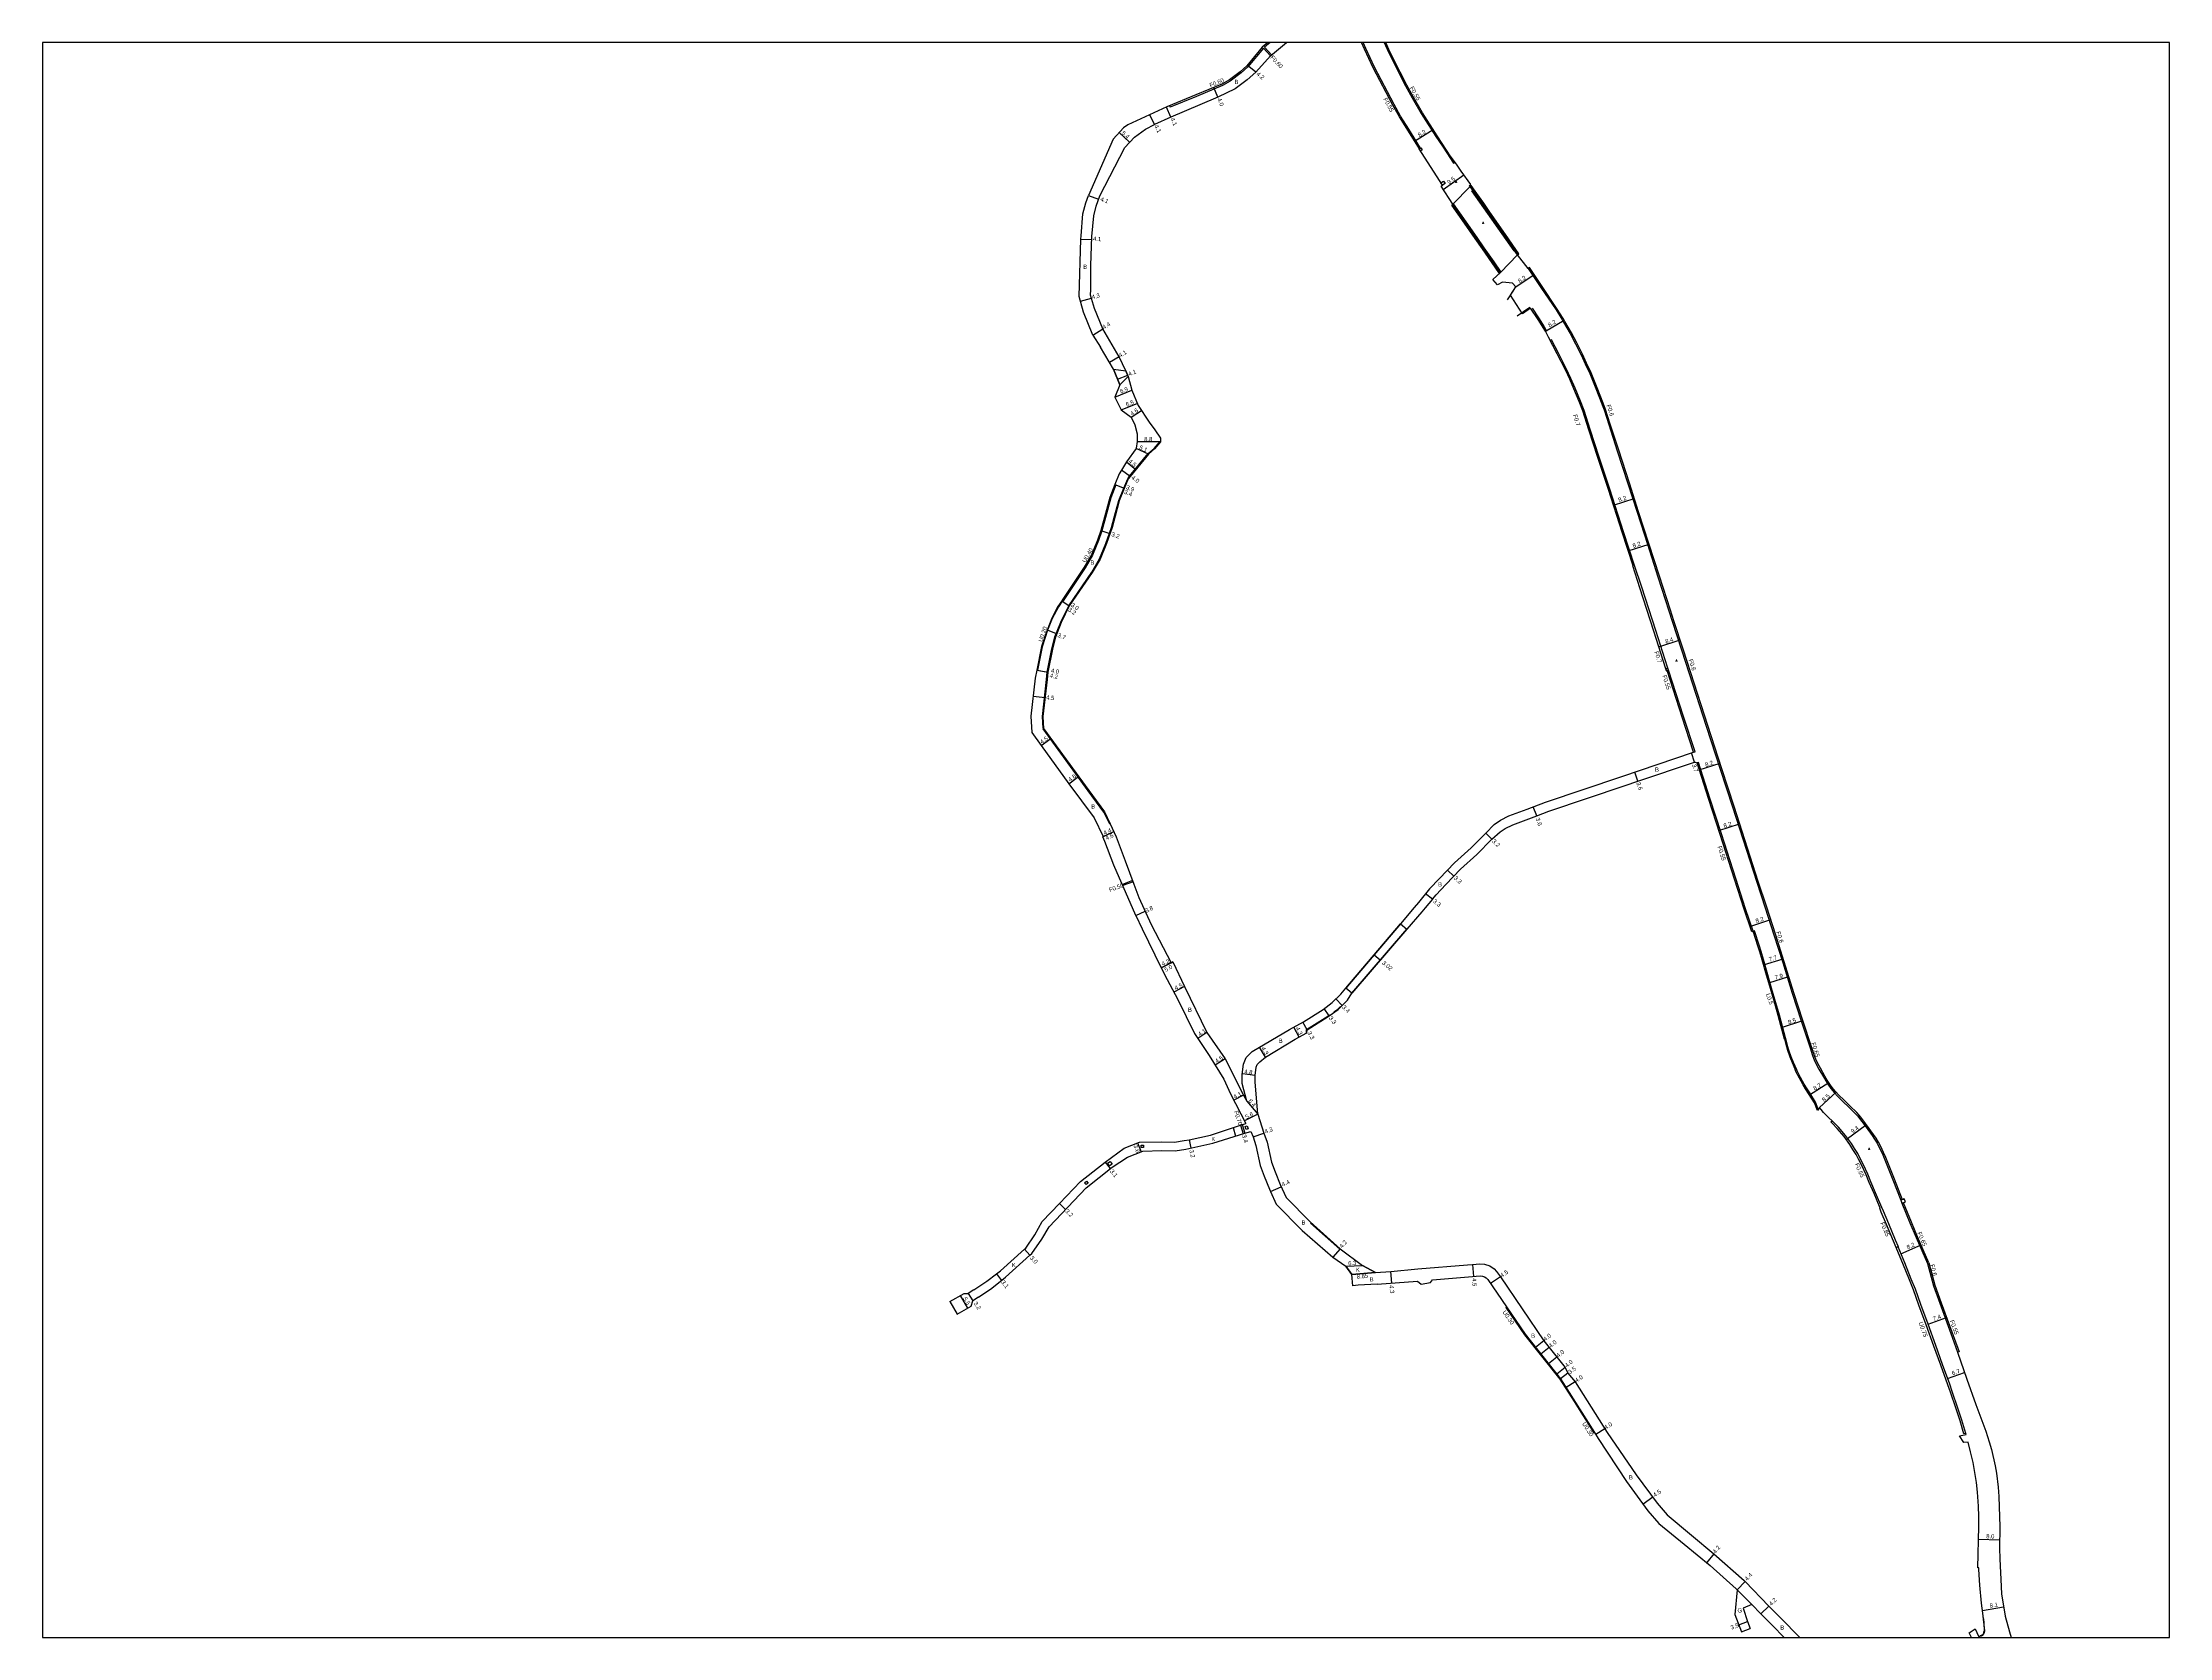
# Model space of a CAD drawing. Header units: metres. Extents: x -4000 to -800, y -99000 to -96000.
# Drawn here: x -2400 to -1600, y -97800 to -97200 of the extents above; entities that cross this region are included whole.
import ezdxf

# ---------------------------------------------------------------- set-up
doc = ezdxf.new("R2010")
doc.units = ezdxf.units.M
doc.header["$LTSCALE"] = 2.5
for name, color, linetype in [('側溝・桝', 7, 'Continuous'), ('図郭', 7, 'Continuous'), ('幅員', 7, 'Continuous'), ('歩道・分離帯・安全施設', 7, 'Continuous'), ('舗装', 7, 'Continuous'), ('道路', 7, 'Continuous')]:
    doc.layers.add(name, color=color, linetype=linetype)
doc.styles.get("Standard").update_dxf_attribs({"font": ''})
doc.styles.add('YOKO_DECO', font='txt.shx', dxfattribs={"bigfont": 'extfont.shx'})
doc.styles.get('Standard').set_extended_font_data('@MS PGothic')

msp = doc.modelspace()

# ---------------------------------------------------------------- linework, layer by layer
at = {"layer": '側溝・桝'}
for points in [[(-1938.21, -97200), (-1940.36, -97201.78)], [(-1881.67, -97239.68), (-1886.05, -97232.64), (-1889.17, -97227.66), (-1891.64, -97223.34), (-1898.99, -97209.24), (-1902.27, -97202.27), (-1903.32, -97200)], [(-1895.38, -97200), (-1893.69, -97203.66), (-1889.87, -97211.37), (-1887.36, -97216.31), (-1884.86, -97220.8), (-1881.43, -97226.68), (-1875.89, -97235.38), (-1873.24, -97239.37), (-1869.29, -97245.41), (-1868.71, -97245.03)], [(-1940.82, -97202.16), (-1946.66, -97209.15), (-1949.12, -97211.43), (-1953.26, -97214.57), (-1956.15, -97216.21), (-1965.99, -97220.29), (-1975.82, -97224.37), (-1976.05, -97223.82)], [(-1938.16, -97205.02), (-1940.82, -97202.16)], [(-1937.7, -97204.64), (-1940.36, -97201.78)], [(-1846.31, -97278.3), (-1846.48, -97278.42), (-1862.36, -97255.78), (-1862.08, -97255.59)], [(-1869.52, -97260.84), (-1869.36, -97260.68), (-1864.6, -97267.48), (-1860.52, -97273.36), (-1857.84, -97277.17), (-1854.09, -97282.51), (-1851.43, -97286.35), (-1851.59, -97286.52)], [(-1841.24, -97284.98), (-1836.42, -97292.13), (-1830.73, -97300.59), (-1828.5, -97304.11), (-1827.86, -97305.18), (-1825.36, -97309.52), (-1823.36, -97313.29), (-1821.29, -97317.43), (-1819.73, -97320.85), (-1818.06, -97324.53), (-1815.97, -97329.52), (-1814.41, -97333.62), (-1813.12, -97336.89), (-1812.67, -97338.2), (-1810.88, -97343.74), (-1807.69, -97353.55), (-1803.68, -97365.95), (-1800.25, -97376.69), (-1796.38, -97388.71), (-1792.42, -97400.94), (-1788.26, -97413.83), (-1786.99, -97417.72), (-1783.5, -97428.42), (-1780.62, -97437.31), (-1774.21, -97457.13), (-1768.94, -97473.39), (-1764.37, -97487.58), (-1755.25, -97515.81), (-1752.08, -97525.52), (-1748.76, -97535.63), (-1745.48, -97546.03), (-1741.92, -97557.67), (-1738.48, -97568.05), (-1735.13, -97578.24), (-1734.22, -97581.09), (-1733.61, -97582.68), (-1732.83, -97584.39), (-1731.86, -97586.18), (-1730.15, -97589.13), (-1729.23, -97590.63), (-1728.25, -97592.17), (-1727.39, -97593.48), (-1726.1, -97594.98), (-1724.75, -97596.45), (-1722.83, -97598.35), (-1720.63, -97600.48), (-1718.1, -97602.96), (-1717.24, -97603.94), (-1716.2, -97605.22), (-1714.86, -97606.97), (-1713.44, -97608.89), (-1711.86, -97611.17), (-1710.9, -97612.53), (-1709.98, -97614.02), (-1709.15, -97615.64), (-1708.08, -97617.82), (-1707.28, -97619.69), (-1704.03, -97627.79), (-1701.05, -97635.53)], [(-1788.72, -97435.33), (-1788.83, -97434.97), (-1793.19, -97421.19), (-1798.51, -97404.86), (-1801.23, -97396.71), (-1805.35, -97384.06), (-1810.52, -97368.03), (-1814.51, -97355.94), (-1817.88, -97345.56), (-1819.36, -97340.83), (-1820.18, -97338.38), (-1821.55, -97334.87), (-1823.51, -97330.02), (-1825.1, -97326.37), (-1826.73, -97322.92), (-1829.86, -97316.82), (-1832.47, -97311.84), (-1832.93, -97312.08)], [(-1996.65, -97366.26), (-1998.61, -97371.17), (-2000.23, -97377.23), (-2001.94, -97383.55), (-2003.24, -97387.22), (-2005.48, -97392.7), (-2008.23, -97397.42), (-2016.47, -97409.81), (-2016.62, -97410.03), (-2016.45, -97410.14)], [(-2016.62, -97410.03), (-2018.07, -97412.15), (-2020.37, -97416.55), (-2022.18, -97421.03)], [(-2022.18, -97421.03), (-2024.24, -97427.25), (-2025.98, -97436.06)], [(-1779.04, -97466.99), (-1778.45, -97466.8), (-1782.73, -97453.57), (-1788.46, -97436.11)], [(-1756.58, -97534.34), (-1759.42, -97525.85), (-1763.11, -97514.51), (-1768.52, -97497.69), (-1772.91, -97484.22), (-1777.15, -97470.86), (-1777.68, -97471.03)], [(-1989.97, -97515.26), (-1993.85, -97516.71)], [(-1989.8, -97515.73), (-1993.65, -97517.17)], [(-1732.08, -97601.23), (-1733.1, -97598.64), (-1735.29, -97595.14), (-1736.53, -97593.28), (-1737.37, -97591.85), (-1738.73, -97589.3), (-1740.05, -97586.81), (-1740.21, -97586.45), (-1741.46, -97583.69), (-1742.24, -97581.58), (-1743.11, -97579.04), (-1743.5, -97577.76), (-1744.42, -97574.41), (-1746.73, -97565.84), (-1748.37, -97559.98), (-1749.64, -97555.68), (-1751.03, -97550.71), (-1752.72, -97544.97), (-1753.58, -97541.98), (-1754.21, -97539.98), (-1756.1, -97534.18), (-1756.58, -97534.34)], [(-1949.42, -97607.28), (-1948.41, -97610.52)], [(-1948.75, -97607.07), (-1947.74, -97610.31)], [(-1702.05, -97653.06), (-1701.95, -97653.02), (-1703, -97650.53), (-1705.6, -97644.35), (-1707.61, -97639.62), (-1708.2, -97638.19), (-1710.51, -97632.77), (-1712.3, -97628.54), (-1713.5, -97625.66), (-1715.05, -97622.17), (-1716.31, -97619.77), (-1717.27, -97617.99), (-1718.49, -97616.01), (-1719.64, -97614.23), (-1721.86, -97611.17), (-1724.53, -97608.03), (-1726.42, -97606.09), (-1726.87, -97605.61)], [(-1700.61, -97636.68), (-1697.63, -97643.99), (-1695.32, -97649.59), (-1691.05, -97659.29), (-1688.79, -97667.67), (-1686.42, -97674.27), (-1682.19, -97685.68), (-1679.68, -97692.72)], [(-1676.56, -97723.26), (-1678.04, -97718.24), (-1679.55, -97713.78), (-1681.69, -97707.42), (-1682.66, -97704.69), (-1685.31, -97697.26), (-1687.9, -97690.14), (-1690.78, -97682.18), (-1693.54, -97674.69), (-1695.58, -97669.01), (-1697.09, -97665.21), (-1699.54, -97659.09), (-1702.05, -97653.06), (-1702.74, -97653.35)], [(-1849.39, -97675.66), (-1849.64, -97675.83), (-1842.62, -97686.14), (-1829.25, -97702.85), (-1823.96, -97711.24), (-1816.53, -97723.02), (-1816.27, -97722.86)]]:
    msp.add_lwpolyline(points, dxfattribs=at)
for points in [[(-1881.05, -97240.35), (-1881.76, -97240.81), (-1882.25, -97240.05), (-1881.54, -97239.59)], [(-1874.04, -97252.84), (-1873.02, -97252.18), (-1872.46, -97253.06), (-1873.48, -97253.72)], [(-1789.2, -97436.35), (-1788.46, -97436.11), (-1788.72, -97435.33), (-1789.46, -97435.57)], [(-1947.63, -97607.78), (-1946.88, -97607.51), (-1946.47, -97608.63), (-1947.22, -97608.91)], [(-1986.78, -97614.83), (-1985.88, -97614.81), (-1985.86, -97615.7), (-1986.76, -97615.73)], [(-1998.38, -97620.96), (-1997.73, -97621.97), (-1998.74, -97622.62), (-1999.39, -97621.61)], [(-2007.33, -97628.35), (-2006.77, -97629.05), (-2007.47, -97629.61), (-2008.03, -97628.91)], [(-1699.73, -97635.02), (-1701.05, -97635.53), (-1700.61, -97636.68), (-1699.3, -97636.18)]]:
    msp.add_lwpolyline(points, close=True, dxfattribs=at)
at = {"layer": '図郭'}
msp.add_lwpolyline([(-2400, -97800), (-1600, -97800), (-1600, -97200), (-2400, -97200)], close=True, dxfattribs=at)
at = {"layer": '幅員'}
for points in [[(-1943.68, -97211.21), (-1946.91, -97208.52)], [(-1957.88, -97220.61), (-1959.41, -97216.91)], [(-1983.63, -97227.24), (-1981.73, -97230.88)], [(-1975.58, -97228.07), (-1977.29, -97224.34)], [(-1995.1, -97233.88), (-1991.12, -97237.52)], [(-1883.91, -97237.1), (-1876.97, -97232.66)], [(-1873.16, -97255.3), (-1865.46, -97249.75)], [(-2006.62, -97257.56), (-2002.76, -97258.94)], [(-2009.44, -97273.94), (-2005.34, -97274.11)], [(-1845.8, -97291.85), (-1838.98, -97287.29)], [(-2009.58, -97297.34), (-2005.44, -97296.18)], [(-2004.96, -97310.03), (-2001.25, -97307.66)], [(-1834.7, -97308.62), (-1827.68, -97304.4)], [(-1995.1, -97318.28), (-1998.63, -97320.36)], [(-1995.62, -97326.7), (-1991.81, -97325.18)], [(-1996.7, -97333.4), (-1990.33, -97330.76)], [(-1994.27, -97338.23), (-1988.27, -97335.75)], [(-1990.56, -97340.93), (-1986.71, -97338.41)], [(-1979.44, -97350.24), (-1988.24, -97350.22)], [(-1992.25, -97357.75), (-1988.76, -97360.59)], [(-1984.05, -97354.8), (-1988.68, -97352.66)], [(-1996.74, -97366.22), (-1993.12, -97367.69)], [(-1996.28, -97366.42), (-1993.12, -97367.69)], [(-1990.96, -97363.29), (-1994.17, -97360.91)], [(-1809.14, -97374.01), (-1801.3, -97371.47)], [(-2001.56, -97383.67), (-1998.54, -97384.73)], [(-1803.57, -97391.19), (-1795.73, -97388.68)], [(-2016.45, -97410.14), (-2013.81, -97411.95)], [(-2016.29, -97410.26), (-2013.81, -97411.95)], [(-2018.57, -97422.49), (-2022, -97421.1)], [(-1792.04, -97427.3), (-1784.07, -97424.7)], [(-2025.98, -97436.06), (-2021.86, -97436.87)], [(-2025.79, -97436.1), (-2021.86, -97436.87)], [(-2027.4, -97445.91), (-2022.93, -97446.42)], [(-2024.35, -97464.45), (-2020.71, -97461.8)], [(-1778.64, -97470.76), (-1779.83, -97467.26)], [(-1776.87, -97473.59), (-1769.05, -97471.06)], [(-2014.04, -97478.82), (-2010.33, -97476.1)], [(-1799.95, -97477.88), (-1801.1, -97474.47)], [(-1838.01, -97490.89), (-1839.28, -97487.52)], [(-1769.52, -97496.44), (-1761.68, -97493.91)], [(-2001.23, -97498.8), (-1997.07, -97496.83)], [(-2001.05, -97498.72), (-1997.07, -97496.83)], [(-1854.87, -97499.63), (-1857.16, -97497.39)], [(-1869.15, -97513.58), (-1871.55, -97511.31)], [(-1988.75, -97528.37), (-1985.3, -97526.78)], [(-1877.24, -97522.31), (-1879.79, -97520.21)], [(-1757.78, -97532.5), (-1749.99, -97529.95)], [(-1896.89, -97545.23), (-1899.18, -97543.27)], [(-1974.8, -97545.84), (-1979.24, -97548.15)], [(-1979.24, -97548.15), (-1975.51, -97546.21)], [(-1752.65, -97546.98), (-1745.27, -97544.65)], [(-1750.72, -97553.67), (-1743.21, -97551.37)], [(-1970.46, -97555.17), (-1974.44, -97557.28)], [(-1911.14, -97562.21), (-1913.54, -97559.8)], [(-1916, -97566.1), (-1917.97, -97563.45)], [(-1745.97, -97570.57), (-1737.89, -97567.89)], [(-1962.06, -97572.38), (-1965.47, -97574.67)], [(-1927.35, -97574.16), (-1929.37, -97570.37)], [(-1924.38, -97571.45), (-1925.93, -97568.54)], [(-1955.12, -97582.32), (-1958.96, -97584.67)], [(-1940.06, -97581.64), (-1942.26, -97577.95)], [(-1943.93, -97588.57), (-1948.69, -97587.97)], [(-1735.4, -97595.91), (-1728.09, -97591.24)], [(-1948.24, -97596.01), (-1951.9, -97597.86)], [(-1947.09, -97598.28), (-1942.95, -97603.16)], [(-1731.68, -97600.61), (-1725.41, -97594.81)], [(-1949.43, -97607.28), (-1948.42, -97610.53)], [(-1942.95, -97603.16), (-1947.94, -97605.68)], [(-1721.59, -97612.7), (-1714, -97607.08)], [(-1988.1, -97613.95), (-1986.79, -97617.3)], [(-1968.73, -97612.74), (-1968.05, -97615.87)], [(-1944.7, -97611.71), (-1940.65, -97610.26)], [(-2000.34, -97621.17), (-1998.41, -97623.6)], [(-1938.1, -97632.23), (-1934.09, -97630.42)], [(-2017.54, -97636.77), (-2015.22, -97638.97)], [(-2030.62, -97653.94), (-2028.61, -97656.17)], [(-1911.91, -97653.77), (-1914.66, -97656.95)], [(-1700.98, -97655.63), (-1693.43, -97652.31)], [(-2041.2, -97663.23), (-2039.27, -97665.66)], [(-1909.79, -97660.37), (-1903.49, -97660.03)], [(-1907.49, -97663.4), (-1898.67, -97662.66)], [(-1892.55, -97666.67), (-1892.89, -97662.38)], [(-1862.2, -97659.71), (-1861.83, -97664.19)], [(-2052.01, -97676.18), (-2054.71, -97671.39)], [(-2051.81, -97670.64), (-2050.04, -97673.3)], [(-1851.67, -97664.31), (-1855.39, -97666.85)], [(-1690.78, -97682.18), (-1683.84, -97679.61)], [(-1835.32, -97688.38), (-1838.44, -97690.88)], [(-1833.28, -97690.92), (-1836.4, -97693.42)], [(-1830.4, -97694.53), (-1833.52, -97697.03)], [(-1827.28, -97698.43), (-1830.4, -97700.93)], [(-1826.25, -97700.51), (-1828.99, -97702.69)], [(-1823.53, -97703.85), (-1826.91, -97705.99)], [(-1683.43, -97702.52), (-1677.07, -97700.33)], [(-1812.38, -97721.53), (-1815.77, -97723.67)], [(-1794.37, -97747.25), (-1798, -97749.91)], [(-1671.83, -97763.01), (-1663.88, -97763.24)], [(-1771.41, -97768.56), (-1774.04, -97771.83)], [(-1759.53, -97778.95), (-1762.65, -97782.05)], [(-1750.66, -97788.18), (-1753.64, -97791.14)], [(-1670.37, -97789.82), (-1662.38, -97788.48)], [(-1761.97, -97795.24), (-1758.7, -97793.99)]]:
    msp.add_lwpolyline(points, dxfattribs=at)
at = {"layer": '歩道・分離帯・安全施設'}
for points in [[(-1862.85, -97254), (-1860.45, -97257.43), (-1856.18, -97263.61), (-1849.62, -97273.08), (-1845.05, -97279.6)], [(-1851.86, -97286.48), (-1856.4, -97280.18), (-1859.65, -97275.59), (-1863.34, -97270.33), (-1867.45, -97264.41), (-1869.68, -97261.21)], [(-1846.74, -97293.16), (-1849.14, -97296.78)], [(-1840.54, -97299.66), (-1845.35, -97302.99)], [(-1839.76, -97299.99), (-1837.37, -97303.51), (-1835.8, -97305.93), (-1835.24, -97306.92), (-1834.3, -97308.54)], [(-2023.66, -97458.02), (-2023.94, -97453.58), (-2022.36, -97439.64), (-2022.07, -97436.89), (-2020.33, -97428.12), (-2019.24, -97423.63), (-2017.01, -97418.11), (-2013.98, -97411.85), (-2005.35, -97399.24), (-2002.42, -97394.21), (-2000.06, -97388.43), (-1997.93, -97382.42), (-1996.76, -97378.17), (-1995.19, -97372.31), (-1993.34, -97367.69), (-1991.79, -97364.07), (-1991.12, -97363.17), (-1984.19, -97354.66), (-1981.88, -97352.72), (-1979.59, -97350.11)], [(-2006.67, -97481.48), (-2023.63, -97458.12)], [(-1998.62, -97494.04), (-2000.76, -97489.53), (-2006.67, -97481.48)], [(-1924.61, -97572.59), (-1924.58, -97571.34), (-1916.59, -97566.29), (-1916.11, -97565.94), (-1915.84, -97565.74)], [(-1914.29, -97564.64), (-1912.79, -97563.58), (-1911.81, -97562.6)], [(-1912.04, -97653.92), (-1923.07, -97644.12)], [(-1670.06, -97792.48), (-1669.87, -97794.25), (-1669.78, -97795.39), (-1669.72, -97796.82), (-1669.73, -97797.51), (-1669.92, -97798.18), (-1670.1, -97798.82), (-1670.31, -97799.06), (-1670.79, -97799.3), (-1671.15, -97799.41)]]:
    msp.add_lwpolyline(points, dxfattribs=at)
at = {"layer": '舗装'}
for points in [[(-1869.52, -97260.84), (-1863.07, -97254.21)], [(-1845.22, -97279.84), (-1851.59, -97286.52)], [(-1952.22, -97608.2), (-1951.27, -97611.41)], [(-1909.79, -97660.37), (-1903.49, -97660.03)], [(-1907.49, -97663.4), (-1898.67, -97662.66)], [(-1762.65, -97782.05), (-1757.08, -97787.66)]]:
    msp.add_lwpolyline(points, dxfattribs=at)
at = {"layer": '道路'}
for points in [[(-1939.15, -97200), (-1941.24, -97201.72)], [(-1938.16, -97205.02), (-1932.08, -97200)], [(-1854.48, -97289.15), (-1851.59, -97286.52), (-1854.28, -97282.64), (-1858.03, -97277.3), (-1860.71, -97273.49), (-1864.79, -97267.61), (-1869.52, -97260.84), (-1873.98, -97254.05), (-1873.48, -97253.72), (-1882.25, -97240.05), (-1882.13, -97239.97), (-1886.51, -97232.93), (-1889.63, -97227.94), (-1892.12, -97223.6), (-1899.48, -97209.48), (-1902.76, -97202.5), (-1903.91, -97200)], [(-1690.48, -97659.04), (-1694.74, -97649.34), (-1697.05, -97643.75), (-1700.02, -97636.46), (-1699.3, -97636.18), (-1699.73, -97635.02), (-1700.47, -97635.31), (-1703.44, -97627.56), (-1706.7, -97619.45), (-1707.5, -97617.56), (-1708.59, -97615.36), (-1709.43, -97613.71), (-1710.37, -97612.18), (-1711.34, -97610.81), (-1712.93, -97608.52), (-1714.36, -97606.59), (-1715.71, -97604.83), (-1716.76, -97603.54), (-1717.64, -97602.53), (-1720.19, -97600.03), (-1722.39, -97597.9), (-1724.3, -97596.01), (-1725.63, -97594.56), (-1726.88, -97593.1), (-1727.72, -97591.83), (-1728.7, -97590.29), (-1729.61, -97588.8), (-1731.31, -97585.87), (-1732.27, -97584.11), (-1733.03, -97582.44), (-1733.62, -97580.88), (-1734.49, -97578.15), (-1737.9, -97567.86), (-1741.34, -97557.48), (-1744.9, -97545.84), (-1748.18, -97535.44), (-1751.5, -97525.33), (-1754.67, -97515.63), (-1763.79, -97487.39), (-1768.36, -97473.2), (-1773.63, -97456.94), (-1780.04, -97437.12), (-1782.92, -97428.24), (-1786.41, -97417.53), (-1787.71, -97413.57), (-1791.84, -97400.78), (-1795.78, -97388.51), (-1799.67, -97376.51), (-1803.15, -97365.78), (-1807.16, -97353.37), (-1810.35, -97343.57), (-1812.13, -97338.02), (-1812.6, -97336.69), (-1813.88, -97333.42), (-1815.45, -97329.32), (-1817.54, -97324.31), (-1819.22, -97320.61), (-1820.78, -97317.19), (-1822.87, -97313.03), (-1824.87, -97309.25), (-1827.38, -97304.9), (-1828.02, -97303.82), (-1830.27, -97300.29), (-1835.95, -97291.82), (-1840.76, -97284.64), (-1841.24, -97284.98), (-1845.22, -97279.84), (-1847.47, -97276.68), (-1849.38, -97273.85), (-1852.63, -97269.23), (-1856.43, -97263.76), (-1858.49, -97260.87), (-1860.93, -97257.2), (-1863.07, -97254.21), (-1863.34, -97253.9), (-1862.81, -97253.43), (-1866.46, -97248.37), (-1868.2, -97245.72), (-1870.49, -97242.62), (-1873.51, -97237.99), (-1875.44, -97235.06), (-1880.97, -97226.41), (-1884.4, -97220.54), (-1886.9, -97216.06), (-1889.4, -97211.13), (-1893.21, -97203.44), (-1894.79, -97200)], [(-1941.24, -97201.72), (-1947.09, -97208.74), (-1949.51, -97210.97), (-1953.59, -97214.07), (-1956.41, -97215.67), (-1966.22, -97219.73), (-1977.08, -97224.25), (-1983.63, -97227.24)], [(-1938.16, -97205.02), (-1943.68, -97211.21)], [(-1943.68, -97211.21), (-1946.94, -97214.04), (-1951.39, -97217.42), (-1957.88, -97220.61)], [(-1957.88, -97220.61), (-1964.68, -97223.43), (-1975.58, -97228.07), (-1981.73, -97230.88)], [(-1983.63, -97227.24), (-1991.81, -97230.97), (-1993.46, -97232.08), (-1997.33, -97236.31), (-2006.62, -97257.56)], [(-2001.25, -97307.66), (-2004.35, -97300.09), (-2005.77, -97295), (-2005.76, -97292.93), (-2005.75, -97283.89), (-2005.3, -97272.94), (-2004.61, -97265.18), (-2003.69, -97261.56), (-2002.31, -97257.68), (-1992.86, -97239.43), (-1989.32, -97235.56), (-1985.09, -97232.64), (-1981.73, -97230.88)], [(-1845.22, -97279.84), (-1851.59, -97286.52), (-1854.28, -97282.64), (-1858.03, -97277.3), (-1860.71, -97273.49), (-1864.79, -97267.61), (-1869.52, -97260.84), (-1863.07, -97254.21), (-1860.93, -97257.2), (-1858.49, -97260.87), (-1856.43, -97263.76), (-1852.63, -97269.23), (-1849.38, -97273.85), (-1847.47, -97276.68)], [(-2009.44, -97273.94), (-2009.39, -97272.68), (-2008.67, -97264.5), (-2007.62, -97260.36), (-2006.62, -97257.56)], [(-2004.96, -97310.03), (-2008.43, -97301.48), (-2010.07, -97295.58), (-2009.44, -97273.94)], [(-1852.71, -97291.13), (-1854.48, -97289.15)], [(-1847.89, -97295.03), (-1845.8, -97291.85), (-1847.1, -97290.55), (-1850.9, -97290.21), (-1852.71, -97291.13)], [(-1843.32, -97302), (-1847.89, -97295.03)], [(-1779.04, -97466.99), (-1783.32, -97453.76), (-1788.97, -97436.28), (-1789.2, -97436.35), (-1789.46, -97435.57), (-1789.4, -97435.55), (-1793.92, -97421.43), (-1799.25, -97405.1), (-1801.88, -97396.86), (-1801.74, -97396.81), (-1805.84, -97384.22), (-1811.01, -97368.19), (-1815, -97356.1), (-1818.37, -97345.72), (-1819.84, -97340.99), (-1820.67, -97338.56), (-1822.03, -97335.06), (-1823.99, -97330.22), (-1825.57, -97326.58), (-1827.19, -97323.15), (-1830.31, -97317.06), (-1833.56, -97310.88), (-1834.7, -97308.62), (-1837.45, -97304.25), (-1840.28, -97299.89), (-1843.32, -97302)], [(-2004.96, -97310.03), (-2002.03, -97314.6)], [(-1995.1, -97318.28), (-2001.25, -97307.66)], [(-1997.15, -97322.87), (-2002.03, -97314.6)], [(-1992.5, -97323.46), (-1995.1, -97318.28)], [(-1997.15, -97322.87), (-1994.78, -97328.82)], [(-1994.78, -97328.82), (-1997.15, -97322.87)], [(-1991.61, -97325.69), (-1992.5, -97323.46)], [(-1991.61, -97325.69), (-1992.5, -97323.46)], [(-1991.61, -97325.69), (-1990.33, -97330.76)], [(-1994.78, -97328.82), (-1996.7, -97333.4)], [(-1996.7, -97333.4), (-1994.27, -97338.23), (-1990.56, -97340.93)], [(-1990.33, -97330.76), (-1987.94, -97336.53), (-1983.82, -97342.83), (-1981.63, -97345.67)], [(-1990.56, -97340.93), (-1989.12, -97343.76), (-1988.23, -97347.22), (-1988.24, -97350.15), (-1988.67, -97352.65), (-1988.68, -97352.66), (-1992.25, -97357.75), (-1994.17, -97360.91)], [(-1981.63, -97345.67), (-1979.55, -97348.84), (-1979.44, -97350.24), (-1981.74, -97352.86), (-1984.05, -97354.8), (-1990.96, -97363.29), (-1991.61, -97364.17), (-1993.16, -97367.76), (-1995, -97372.37), (-1996.56, -97378.22), (-1997.74, -97382.48), (-1999.87, -97388.5), (-2002.24, -97394.3), (-2005.18, -97399.34), (-2013.81, -97411.95), (-2016.83, -97418.19), (-2019.05, -97423.69), (-2020.14, -97428.16), (-2021.87, -97436.92), (-2022.16, -97439.66), (-2023.74, -97453.59), (-2023.46, -97458), (-2006.51, -97481.37)], [(-1996.28, -97366.42), (-1998.23, -97371.29), (-1999.84, -97377.33), (-2001.56, -97383.67), (-2002.87, -97387.36), (-2005.12, -97392.88), (-2007.89, -97397.63), (-2016.14, -97410.04), (-2016.29, -97410.26)], [(-1994.17, -97360.91), (-1995.02, -97362.22), (-1996.74, -97366.22)], [(-1996.74, -97366.22), (-1996.28, -97366.42)], [(-2016.45, -97410.14), (-2017.9, -97412.26), (-2020.19, -97416.63), (-2022, -97421.1)], [(-2016.29, -97410.26), (-2016.45, -97410.14)], [(-2022, -97421.1), (-2024.04, -97427.3), (-2025.79, -97436.1), (-2025.98, -97436.06)], [(-2026.63, -97439.15), (-2028.26, -97453.47), (-2027.87, -97459.59), (-2024.35, -97464.45)], [(-2025.98, -97436.06), (-2026.63, -97439.15)], [(-2024.35, -97464.45), (-2014.04, -97478.82), (-2004.4, -97491.66)], [(-1841.59, -97488.39), (-1834.7, -97485.81), (-1805.92, -97476.1), (-1779.04, -97466.99)], [(-1799.95, -97477.88), (-1778.64, -97470.76), (-1778.39, -97470.67), (-1777.68, -97471.03)], [(-1757.09, -97534.57), (-1759.94, -97526.02), (-1763.64, -97514.69), (-1769.05, -97497.87), (-1773.43, -97484.39), (-1777.68, -97471.03)], [(-1838.01, -97490.89), (-1833.49, -97489.2), (-1804.76, -97479.51), (-1799.95, -97477.88)], [(-2006.51, -97481.37), (-2000.59, -97489.42), (-1998.44, -97493.96)], [(-2004.4, -97491.66), (-2001.05, -97498.72)], [(-1998.44, -97493.96), (-1996.17, -97498.75), (-1992.74, -97507.79), (-1989.48, -97516.58), (-1987.69, -97521.58), (-1982.96, -97531.85)], [(-1857.16, -97497.39), (-1854.06, -97494.23), (-1851.64, -97492.51), (-1848.44, -97490.96), (-1841.59, -97488.39)], [(-1854.87, -97499.63), (-1851.72, -97496.98), (-1849.8, -97495.62), (-1847.02, -97494.28), (-1838.01, -97490.89)], [(-1988.75, -97528.37), (-1997.05, -97509.41), (-2000.4, -97500.55), (-2001.23, -97498.8), (-2001.05, -97498.72)], [(-1862.7, -97502.97), (-1868.98, -97508.6), (-1874.58, -97514.52), (-1878.3, -97518.4), (-1882.45, -97523.46), (-1884.11, -97525.45), (-1889.19, -97531.57)], [(-1862.7, -97502.97), (-1857.16, -97497.39)], [(-1860.49, -97505.43), (-1854.87, -97499.63)], [(-1877.24, -97522.31), (-1875.83, -97520.59), (-1872.19, -97516.8), (-1866.68, -97510.97), (-1860.49, -97505.43)], [(-1877.24, -97522.31), (-1879.91, -97525.56), (-1881.18, -97527.01), (-1886.9, -97533.53)], [(-1988.75, -97528.37), (-1986.41, -97533.44)], [(-1986.41, -97533.44), (-1979.24, -97548.15)], [(-1982.96, -97531.85), (-1975.51, -97546.21), (-1974.8, -97545.84), (-1970.46, -97555.17), (-1962.06, -97572.38)], [(-1889.19, -97531.57), (-1909.81, -97555.72)], [(-1909.81, -97555.72), (-1889.19, -97531.57)], [(-1907.52, -97557.68), (-1886.9, -97533.53)], [(-1907.52, -97557.68), (-1886.9, -97533.53)], [(-1679, -97724.18), (-1676.46, -97723.7), (-1676.56, -97723.26), (-1677.3, -97723.4), (-1678.75, -97718.45), (-1680.25, -97714.01), (-1682.39, -97707.67), (-1683.36, -97704.94), (-1686.01, -97697.51), (-1688.6, -97690.4), (-1691.48, -97682.44), (-1694.24, -97674.95), (-1696.27, -97669.27), (-1697.78, -97665.49), (-1700.23, -97659.37), (-1703.77, -97650.86), (-1706.38, -97644.68), (-1708.39, -97639.95), (-1709, -97638.53), (-1708.82, -97638.45), (-1711.13, -97633.03), (-1712.92, -97628.8), (-1714.12, -97625.93), (-1715.65, -97622.47), (-1716.9, -97620.08), (-1717.86, -97618.33), (-1719.06, -97616.37), (-1720.2, -97614.61), (-1722.39, -97611.59), (-1725.02, -97608.48), (-1726.9, -97606.55), (-1727.36, -97606.07), (-1726.87, -97605.61), (-1728.13, -97604.48), (-1730.12, -97602.52), (-1731.05, -97601.43), (-1731.68, -97600.61), (-1732.41, -97601.75), (-1733.54, -97598.87), (-1735.71, -97595.41), (-1736.95, -97593.55), (-1737.81, -97592.1), (-1739.17, -97589.54), (-1740.5, -97587.03), (-1740.83, -97586.29), (-1740.74, -97586.25), (-1741.83, -97583.84), (-1742.62, -97581.71), (-1743.5, -97579.16), (-1743.88, -97577.87), (-1744.71, -97574.87), (-1744.8, -97574.89), (-1747.21, -97565.97), (-1748.85, -97560.12), (-1750.12, -97555.82), (-1751.51, -97550.85), (-1753.2, -97545.11), (-1754.06, -97542.12), (-1754.68, -97540.14), (-1756.58, -97534.34), (-1757.09, -97534.57)], [(-1979.24, -97548.15), (-1977, -97552.46), (-1972.98, -97560.01), (-1966.76, -97572.74), (-1961.15, -97581.09)], [(-1947.09, -97598.28), (-1948.73, -97591.54), (-1948.73, -97588.26), (-1948.23, -97584.33), (-1947.33, -97581.8), (-1945.02, -97579.59), (-1931, -97571.24), (-1925.77, -97568.45), (-1918.35, -97563.74), (-1914.89, -97561.15), (-1911.69, -97557.96), (-1909.81, -97555.72)], [(-1940.06, -97581.64), (-1928.89, -97574.98), (-1924.41, -97572.6), (-1924.38, -97571.45), (-1916.48, -97566.46), (-1916, -97566.1), (-1912.67, -97563.73), (-1911.14, -97562.21), (-1909.18, -97560.26), (-1907.52, -97557.68)], [(-1962.06, -97572.38), (-1955.12, -97582.32), (-1948.24, -97596.01)], [(-1961.15, -97581.09), (-1955.68, -97590.03), (-1953.12, -97595.46), (-1947.45, -97606.66)], [(-1942.95, -97603.16), (-1943.93, -97590.97), (-1943.93, -97588.57), (-1943.53, -97585.45), (-1943.19, -97584.48), (-1942.09, -97583.43), (-1940.06, -97581.64)], [(-1948.24, -97596.01), (-1947.09, -97598.28)], [(-1960.65, -97610.98), (-1949.43, -97607.28)], [(-1949.43, -97607.28), (-1947.45, -97606.66)], [(-1942.95, -97603.16), (-1940.65, -97610.26)], [(-2028.61, -97656.17), (-2027.94, -97655.57), (-2024.19, -97650.17), (-2021.41, -97645.47), (-2007.44, -97630.79), (-1997.73, -97623.06), (-1991.89, -97619.3), (-1986.13, -97617.05), (-1978.95, -97616.86), (-1973.96, -97616.92), (-1969.96, -97616.28), (-1959.83, -97614.08), (-1947.74, -97610.31), (-1945.47, -97609.61)], [(-2000.34, -97621.17), (-1993.2, -97615.95), (-1987.44, -97613.69)], [(-1987.44, -97613.69), (-1978.97, -97613.55), (-1974.2, -97613.61), (-1970.57, -97613.04), (-1968.73, -97612.74)], [(-1968.73, -97612.74), (-1960.65, -97610.98)], [(-1945.47, -97609.61), (-1944.7, -97611.71)], [(-1944.7, -97611.71), (-1943.67, -97614.89), (-1942.01, -97622.39), (-1940.51, -97626.43), (-1938.51, -97631.33), (-1938.1, -97632.23)], [(-1940.65, -97610.26), (-1939.43, -97613.67), (-1937.78, -97621.15), (-1936.41, -97624.83), (-1934.46, -97629.6), (-1932.29, -97634.43), (-1923.25, -97643.69), (-1911.91, -97653.77), (-1903.49, -97660.03)], [(-2017.54, -97636.77), (-2009.6, -97628.42), (-2000.34, -97621.17)], [(-2023.98, -97643.53), (-2017.54, -97636.77)], [(-1938.1, -97632.23), (-1935.98, -97636.95), (-1926.27, -97646.9), (-1914.66, -97656.95)], [(-2030.62, -97653.94), (-2030.21, -97653.57), (-2026.72, -97648.55), (-2023.98, -97643.53)], [(-2039.74, -97662.07), (-2030.62, -97653.94)], [(-2049.75, -97669.27), (-2044.84, -97666.01), (-2041.2, -97663.23)], [(-2041.2, -97663.23), (-2039.74, -97662.07)], [(-2037.81, -97664.49), (-2028.61, -97656.17)], [(-1914.66, -97656.95), (-1909.79, -97660.37)], [(-1909.79, -97660.37), (-1907.49, -97663.4)], [(-1909.79, -97660.37), (-1907.49, -97663.4)], [(-1905.1, -97667.51), (-1907.13, -97667.68), (-1907.49, -97663.4)], [(-1898.67, -97662.66), (-1903.49, -97660.03)], [(-1903.49, -97660.03), (-1898.67, -97662.66)], [(-1898.67, -97662.66), (-1892.89, -97662.38)], [(-1892.89, -97662.38), (-1882.66, -97661.37), (-1863.97, -97659.85), (-1862.2, -97659.71)], [(-1877.98, -97666.45), (-1877.16, -97665.44), (-1863.61, -97664.34), (-1859.26, -97663.99), (-1858.44, -97664.03), (-1857.65, -97664.28), (-1856.96, -97664.73), (-1856.41, -97665.35)], [(-1862.2, -97659.71), (-1859.33, -97659.48), (-1857.61, -97659.56), (-1855.69, -97660.19), (-1854, -97661.29), (-1853.06, -97662.35), (-1852.69, -97662.81), (-1851.67, -97664.31), (-1835.32, -97688.38)], [(-1690.48, -97659.04), (-1688.26, -97667.5), (-1685.9, -97674.08), (-1679.57, -97691.15), (-1679.09, -97692.51), (-1679.68, -97692.72), (-1676.2, -97702.86), (-1672.83, -97712.34), (-1669.09, -97722.36), (-1667.81, -97726.4), (-1666.94, -97729.35), (-1665.55, -97735.39), (-1665.09, -97738.2), (-1664.44, -97743.52), (-1664.21, -97746.96), (-1663.74, -97758.41), (-1663.97, -97766.45), (-1663.77, -97770.38), (-1663.24, -97780.77), (-1663.14, -97783.77), (-1662.56, -97787.4), (-1661.8, -97791.93), (-1660.14, -97797.9), (-1659.57, -97800)], [(-2058.71, -97673.64), (-2053.38, -97670.63), (-2051.81, -97670.64)], [(-2049.75, -97669.27), (-2051.81, -97670.64)], [(-2047.98, -97671.93), (-2050.04, -97673.3)], [(-2047.98, -97671.93), (-2042.96, -97668.6), (-2037.81, -97664.49)], [(-1897.95, -97667.1), (-1905.1, -97667.51)], [(-1897.95, -97667.1), (-1882.89, -97665.91), (-1881.42, -97667.1)], [(-1881.42, -97667.1), (-1877.98, -97666.45)], [(-1856.41, -97665.35), (-1849.39, -97675.66), (-1842.37, -97685.96), (-1829, -97702.68), (-1816.27, -97722.86), (-1814.86, -97725.1), (-1804.25, -97741.38), (-1796.23, -97752.32), (-1792.09, -97757.09), (-1782.59, -97764.95), (-1772.74, -97772.87), (-1762.98, -97781.72), (-1762.65, -97782.05)], [(-2058.71, -97673.64), (-2056.01, -97678.43)], [(-2056.01, -97678.43), (-2050.68, -97675.42), (-2050.04, -97673.3)], [(-1835.32, -97688.38), (-1827.28, -97698.43)], [(-1827.28, -97698.43), (-1826.25, -97700.51), (-1823.53, -97703.85)], [(-1823.53, -97703.85), (-1811.49, -97722.94), (-1800.55, -97738.82)], [(-1677.37, -97726.69), (-1679, -97724.18)], [(-1673.12, -97796.77), (-1671.78, -97799.47), (-1671.35, -97799.48), (-1670.72, -97799.39), (-1670.24, -97799.12), (-1669.86, -97798.63), (-1669.61, -97798.09), (-1669.46, -97797.51), (-1670.25, -97790.84), (-1670.71, -97787.05), (-1671.34, -97780.3), (-1671.67, -97774.44), (-1671.67, -97773.85), (-1672.05, -97773.85), (-1671.73, -97758.25), (-1671.67, -97754.54), (-1671.83, -97750.55), (-1672.25, -97745.29), (-1672.57, -97741.69), (-1673.86, -97734.13), (-1674.78, -97730.2), (-1675.69, -97726.51), (-1677.37, -97726.69)], [(-1800.55, -97738.82), (-1792.71, -97749.51), (-1788.94, -97753.85), (-1779.75, -97761.46), (-1771.41, -97768.56)], [(-1771.41, -97768.56), (-1759.94, -97778.54), (-1759.53, -97778.95)], [(-1762.65, -97782.05), (-1763.48, -97791.31), (-1760.94, -97797.93)], [(-1759.53, -97778.95), (-1750.66, -97788.18)], [(-1757.08, -97787.66), (-1760.36, -97788.98)], [(-1760.36, -97788.98), (-1758.7, -97793.99)], [(-1757.08, -97787.66), (-1753.64, -97791.14)], [(-1753.64, -97791.14), (-1749.26, -97795.54)], [(-1750.66, -97788.18), (-1746.27, -97792.6)], [(-1760.94, -97797.93), (-1757.67, -97796.68)], [(-1758.7, -97793.99), (-1757.67, -97796.68)], [(-1749.26, -97795.54), (-1744.87, -97800)], [(-1746.27, -97792.6), (-1738.97, -97800)], [(-1675.36, -97798.29), (-1673.12, -97796.77)], [(-1674.51, -97800), (-1675.36, -97798.29)]]:
    msp.add_lwpolyline(points, dxfattribs=at)
for points in [[(-1845.22, -97279.84), (-1844.71, -97279.49), (-1846.96, -97276.24), (-1848.91, -97273.46), (-1852.15, -97268.81), (-1855.94, -97263.38), (-1857.94, -97260.46), (-1860.46, -97256.82), (-1862.63, -97253.84), (-1863.07, -97254.21), (-1860.93, -97257.2), (-1858.49, -97260.87), (-1856.43, -97263.76), (-1852.63, -97269.23), (-1849.38, -97273.85), (-1847.47, -97276.68)], [(-1851.97, -97286.86), (-1854.69, -97282.93), (-1858.44, -97277.59), (-1861.12, -97273.77), (-1865.2, -97267.9), (-1869.87, -97261.21), (-1869.52, -97260.84), (-1864.79, -97267.61), (-1860.71, -97273.49), (-1858.03, -97277.3), (-1854.28, -97282.64), (-1851.59, -97286.52)], [(-1997.15, -97322.87), (-1992.5, -97323.46), (-1991.61, -97325.69), (-1994.78, -97328.82)], [(-1886.9, -97533.53), (-1907.52, -97557.68), (-1909.81, -97555.72), (-1889.19, -97531.57)], [(-1903.49, -97660.03), (-1898.67, -97662.66), (-1907.49, -97663.4), (-1909.79, -97660.37)]]:
    msp.add_lwpolyline(points, close=True, dxfattribs=at)

# ---------------------------------------------------------------- texts
at = {"layer": '側溝・桝'}
for s, rotation, p in [('F0.60', 313.00239, (-1938.31, -97205.74)), ('F0.60', 22.49801, (-1960.66, -97216.93)), ('F0.55', 299, (-1895.77, -97221.32)), ('F0.55', 299, (-1885.8, -97217.04)), ('F0.7', 288, (-1824.4, -97340.19)), ('F0.6', 288, (-1811.75, -97336.5)), ('U0.40', 59.77567, (-2007.7, -97395.83)), ('U0.20', 71.71696, (-2023.94, -97425.6)), ('F0.7', 288, (-1793.77, -97429.27)), ('F0.6', 288, (-1780.88, -97432.21)), ('F0.55', 288, (-1790.77, -97438.21)), ('F0.55', 288, (-1770.02, -97502.53)), ('F0.50', 20.44539, (-1998.52, -97519.59)), ('F0.6', 288, (-1747.96, -97534.68)), ('L0.5', 288, (-1751.77, -97557.99)), ('F0.65', 288, (-1734.75, -97576.44)), ('F0.70', 287.28677, (-1951.87, -97602.13)), ('F0.65', 294, (-1718.41, -97621.97)), ('F0.85', 293, (-1708.81, -97644.15)), ('F0.65', 293.38475, (-1694.88, -97647.81)), ('F0.6', 285, (-1690.04, -97659.85)), ('U0.30', 304.25507, (-1850.97, -97677.64)), ('U0.75', 289.48551, (-1694.36, -97681.6)), ('F0.55', 290, (-1682.65, -97680.91)), ('U0.30', 302.2321, (-1820.99, -97719.59))]:
    msp.add_text(s, height=1.6, rotation=rotation, dxfattribs=at).set_placement(p)
at = {"layer": '幅員'}
for s, rotation, p in [('4.2', 320.15198, (-1943.61, -97212.11)), ('4.0', 292.49801, (-1958.18, -97221.27)), ('4.1', 297.59093, (-1981.9, -97231.42)), ('4.1', 294.58826, (-1975.82, -97228.71)), ('5.4', 317.5578, (-1994.29, -97234.28)), ('8.2', 33, (-1882.08, -97235.64)), ('9.5', 36, (-1870.98, -97253.45)), ('4.1', 340.32451, (-2002.27, -97259.53)), ('4.1', 357.64357, (-2004.92, -97274.62)), ('8.2', 34, (-1844.41, -97290.58)), ('4.3', 15.51802, (-2005.13, -97296.62)), ('4.4', 32.62663, (-2000.74, -97307.97)), ('8.2', 31, (-1833.2, -97307.12)), ('4.1', 30.55855, (-1994.68, -97318.54)), ('4.1', 21.69721, (-1991.28, -97325.53)), ('6.9', 22.47242, (-1994.38, -97332.11)), ('6.5', 22.47242, (-1992.16, -97337.04)), ('4.6', 33.21771, (-1990.27, -97340.44)), ('5.1', 335.11547, (-1987.67, -97352.85)), ('8.8', 359.89132, (-1985.63, -97349.98)), ('4.5', 320.85088, (-1991.74, -97357.85)), ('3.9', 337.87163, (-1992.59, -97367.87)), ('4.0', 323.45939, (-1990.63, -97364.02)), ('3.4', 338.03915, (-1993.33, -97369.65)), ('8.2', 18, (-1807.02, -97372.91)), ('3.2', 340.47929, (-1998.13, -97385.62)), ('8.2', 18, (-1801.61, -97390.13)), ('3.2', 325.6075, (-2014.49, -97413.75)), ('3.0', 325.6075, (-2013.43, -97411.98)), ('3.7', 337.969, (-2018.37, -97423.53)), ('8.4', 18, (-1789.4, -97426.14)), ('4.2', 348.79723, (-2021.27, -97438.88)), ('4.0', 348.79723, (-2020.79, -97436.95)), ('4.5', 353.52541, (-2022.57, -97447.06)), ('4.5', 35.97138, (-2024.12, -97463.97)), ('3.7', 288.73076, (-1779.63, -97471.72)), ('8.2', 18, (-1774.39, -97472.53)), ('4.6', 36.18093, (-2013.52, -97478.13)), ('3.6', 288.73076, (-1800.58, -97478.49)), ('4.4', 25.3908, (-2000.52, -97498.19)), ('3.6', 290.56432, (-1838.45, -97491.96)), ('8.2', 18, (-1767.42, -97495.51)), ('4.6', 25.3908, (-1999.76, -97500.09)), ('3.2', 315.58853, (-1854.91, -97500.66)), ('3.3', 316.60819, (-1869.29, -97514.5)), ('3.8', 24.69434, (-1984.83, -97527.41)), ('3.3', 320.60043, (-1877.17, -97523.32)), ('8.2', 18, (-1755.37, -97531.28)), ('7.7', 18, (-1750.34, -97545.76)), ('4.2', 27.43365, (-1978.57, -97547.46)), ('5.0', 27.43365, (-1977.56, -97549.63)), ('3.02', 319.5021, (-1896.32, -97546.47)), ('7.9', 17, (-1748.12, -97552.59)), ('4.5', 27.9949, (-1973.7, -97556.55)), ('3.3', 306.75976, (-1916.31, -97567.04)), ('3.4', 314.88984, (-1911.35, -97563.07)), ('8.5', 18, (-1743.2, -97569.4)), ('4.1', 33.87915, (-1964.77, -97573.91)), ('4.3', 298.04843, (-1928.81, -97570.82)), ('3.3', 298.04843, (-1924.31, -97572.53)), ('4.5', 31.51678, (-1958.39, -97584.04)), ('4.3', 300.78322, (-1941.69, -97578.38)), ('4.8', 352.77916, (-1948.05, -97587.79)), ('8.7', 33, (-1733.35, -97594.29)), ('4.1', 26.84113, (-1951.58, -97597.41)), ('6.4', 310.39592, (-1946.61, -97598.24)), ('8.5', 43, (-1729.82, -97598.62)), ('5.6', 26.84113, (-1947.15, -97605.01)), ('9.4', 37, (-1719.12, -97610.48)), ('3.6', 291.40387, (-1989.71, -97615.01)), ('3.4', 287.28677, (-1948.89, -97611.12)), ('4.3', 19.68871, (-1940.03, -97610.46)), ('3.1', 308.54947, (-1998.61, -97624.7)), ('3.2', 282.26482, (-1968.66, -97616.68)), ('4.4', 24.23093, (-1933.51, -97630.42)), ('3.2', 316.4183, (-2015.46, -97639.88)), ('4.2', 49.1325, (-1911.2, -97653.72)), ('8.2', 24, (-1698.42, -97654.06)), ('3.0', 311.87704, (-2028.72, -97657.32)), ('6.3', 3.02001, (-1908.87, -97660.02)), ('8.85', 4.77905, (-1905.64, -97665.04)), ('4.5', 34.25507, (-1851.07, -97664.63)), ('5.5', 299.40021, (-2053.85, -97672.46)), ('3.1', 308.54965, (-2039.55, -97666.43)), ('4.3', 274.51958, (-1893.38, -97667.56)), ('4.5', 274.64843, (-1862.34, -97664.88)), ('3.2', 303.57149, (-2049.89, -97674.33)), ('7.4', 20, (-1688.62, -97680.96)), ('4.0', 38.65818, (-1834.78, -97688.64)), ('4.0', 38.65818, (-1832.7, -97691.14)), ('4.0', 38.65818, (-1829.86, -97694.79)), ('4.0', 38.65818, (-1826.65, -97698.52)), ('3.5', 38.65818, (-1825.42, -97701.07)), ('4.0', 32.2321, (-1823.05, -97704.1)), ('6.7', 19, (-1681.54, -97701.45)), ('4.0', 32.2321, (-1812, -97721.82)), ('4.5', 36.2515, (-1793.5, -97747.28)), ('4.2', 51.178, (-1770.74, -97768.61)), ('8.0', 358, (-1668.94, -97762.68)), ('4.4', 44.77143, (-1758.86, -97778.82)), ('4.2', 44.77143, (-1749.73, -97788.2)), ('8.1', 9, (-1667.46, -97788.84)), ('3.5', 20.97035, (-1764.7, -97797.08))]:
    msp.add_text(s, height=1.6, rotation=rotation, dxfattribs=at).set_placement(p)
at = {"layer": '舗装'}
for s, p in [('B', (-1951.67, -97215.61)), ('B', (-2008.56, -97285.14)), ('B', (-2005.88, -97396.43)), ('B', (-1793.5, -97474.3)), ('B', (-2005.58, -97488.16)), ('B', (-1875.11, -97517.47)), ('B', (-1969.18, -97564.68)), ('B', (-1935.01, -97576.34)), ('K', (-1960.36, -97613.27)), ('B', (-1926.46, -97644.68)), ('K', (-2035.42, -97660.67)), ('K', (-1906.05, -97662.46)), ('B', (-1900.84, -97666.07)), ('B', (-1840.12, -97687.27)), ('B', (-1803.32, -97740.54)), ('G', (-1762.48, -97790.6)), ('B', (-1746.36, -97797.03))]:
    msp.add_text(s, height=1.6, dxfattribs=at).set_placement(p)
at = {"layer": '舗装', "style": 'YOKO_DECO'}
for p in [(-1868.62, -97252.82, 108.42), (-1858.39, -97268.26, 109.78), (-1785.68, -97432.85, 106.29), (-1713.26, -97616.58, 103.45)]:
    msp.add_text('A', height=0.75, dxfattribs=at).set_placement(p)

doc.saveas('drawing.dxf')
